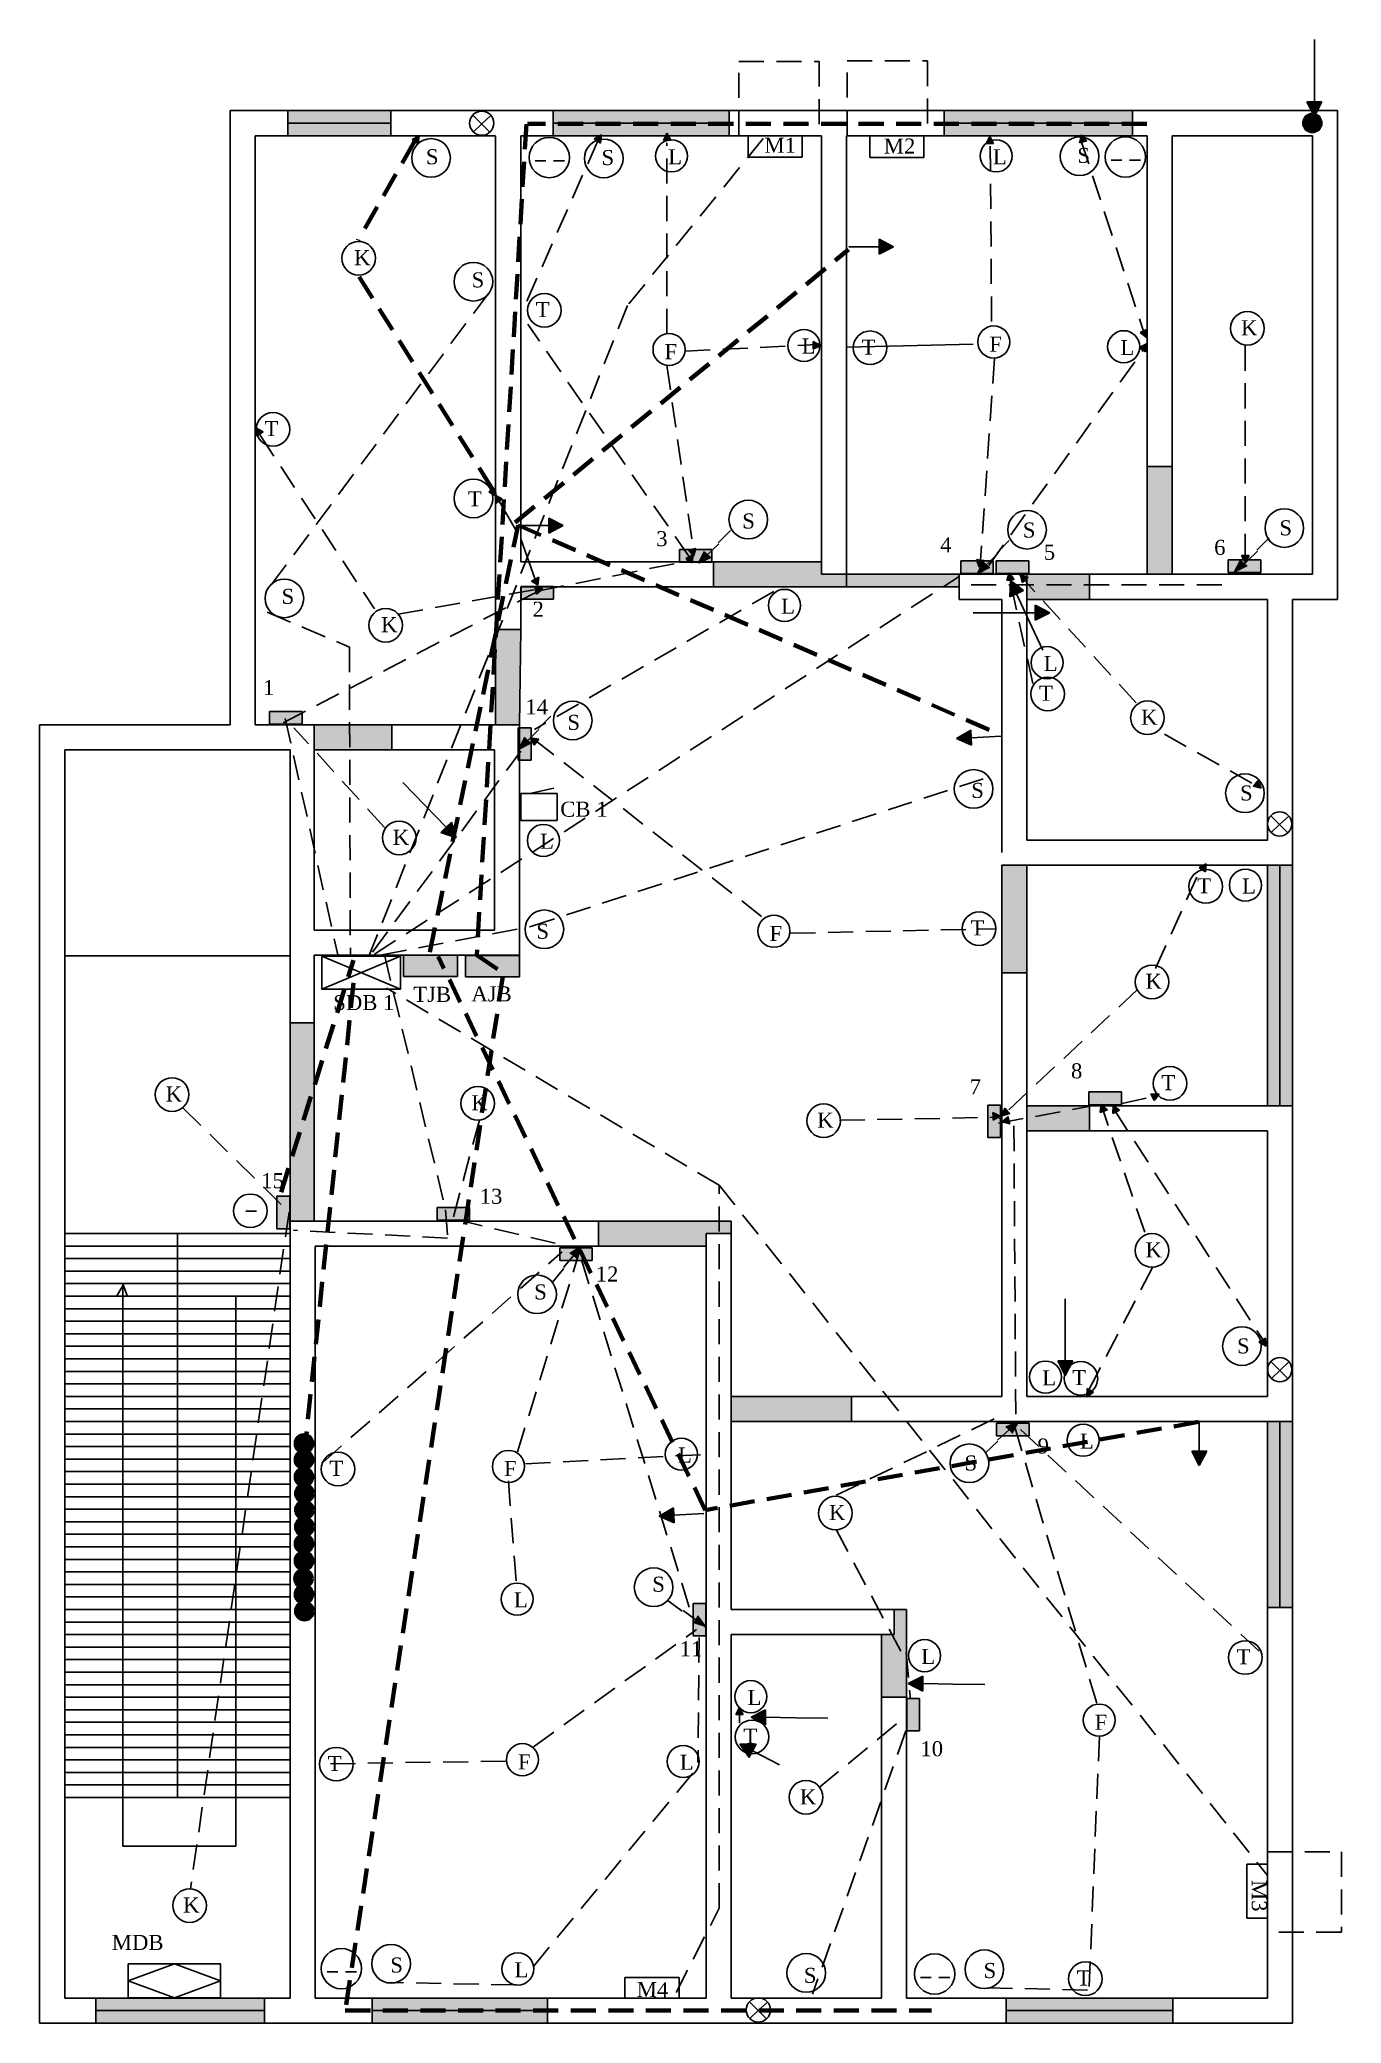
# Model space of a CAD drawing. Header units: inches. Extents: x -3484 to 5207, y -4537 to 4154.
# Drawn here: x -89 to 431, y -658 to 133 of the extents above; entities that cross this region are included whole.
import ezdxf

# ---------------------------------------------------------------- set-up
doc = ezdxf.new("R2010")
doc.units = ezdxf.units.IN
doc.header["$LTSCALE"] = 40
doc.header["$MEASUREMENT"] = 0
doc.linetypes.add('ACAD_ISO12W100', pattern=[21, 12, -3, 0, -3, 0, -3])
doc.linetypes.add('DASHED2', pattern=[0.375, 0.25, -0.125])

msp = doc.modelspace()

# ---------------------------------------------------------------- texts
at = {"char_height": 6, "attachment_point": 1}
for s, insert in [('{\\fTimes New Roman|b0|i0|c0|p18;S}', (65.52, 89.36)), ('{\\fTimes New Roman|b0|i0|c0|p18;S}', (135.62, 89.05)), ('{\\fTimes New Roman|b0|i0|c0|p18;L}', (162.21, 89.35)), ('{\\fTimes New Roman|b0|i0|c0|p18;\\C72;M1}', (200.61, 93.92)), ('{\\fTimes New Roman|b0|i0|c0|p18;\\C72;M2}', (248.29, 93.63)), ('{\\fTimes New Roman|b0|i0|c0|p18;L}', (291.82, 89.35)), ('{\\fTimes New Roman|b0|i0|c0|p18;S}', (325.53, 89.9)), ('{\\fTimes New Roman|b0|i0|c0|p18;K}', (36.85, 49.09)), ('{\\fTimes New Roman|b0|i0|c0|p18;\\C72;S}', (83.77, 40.24)), ('{\\fTimes New Roman|b0|i0|c0|p18;T}', (109.36, 28.39)), ('{\\fTimes New Roman|b0|i0|c0|p18;K}', (390.84, 21.12)), ('{\\fTimes New Roman|b0|i0|c0|p18;F}', (160.78, 11.59)), ('{\\fTimes New Roman|b0|i0|c0|p18;L}', (215.48, 13.85)), ('{\\fTimes New Roman|b0|i0|c0|p18;T}', (239.39, 13.43)), ('{\\fTimes New Roman|b0|i0|c0|p18;F}', (290.39, 14.58)), ('{\\fTimes New Roman|b0|i0|c0|p18;L}', (342.71, 13.23)), ('{\\fTimes New Roman|b0|i0|c0|p18;T}', (1.07, -19.12)), ('{\\fTimes New Roman|b0|i0|c0|p18;T}', (82.3, -47.09)), ('{\\fTimes New Roman|b0|i0|c0|p18;\\C20;3}', (157.43, -63.02)), ('{\\fTimes New Roman|b0|i0|c0|p18;S}', (191.79, -55.97)), ('{\\fTimes New Roman|b0|i0|c0|p18;S}', (303.78, -59.58)), ('{\\fTimes New Roman|b0|i0|c0|p18;S}', (406.17, -58.68)), ('{\\fTimes New Roman|b0|i0|c0|p18;\\C20;4}', (270.75, -65.49)), ('{\\fTimes New Roman|b0|i0|c0|p18;\\C20;5}', (312.14, -68.44)), ('{\\fTimes New Roman|b0|i0|c0|p18;\\C20;6}', (380.13, -66.47)), ('{\\fTimes New Roman|b0|i0|c0|p18;\\C72;S}', (7.92, -86.03)), ('{\\fTimes New Roman|b0|i0|c0|p18;\\C20;2}', (108.07, -91.16)), ('{\\fTimes New Roman|b0|i0|c0|p18;L}', (207.3, -89.97)), ('{\\fTimes New Roman|b0|i0|c0|p18;K}', (47.63, -97.33)), ('{\\fTimes New Roman|b0|i0|c0|p18;L}', (312.13, -112.82)), ('{\\fTimes New Roman|b0|i0|c0|p18;\\C20;1}', (0.48, -122.42)), ('{\\fTimes New Roman|b0|i0|c0|p18;T}', (310.24, -124.68)), ('{\\fTimes New Roman|b0|i0|c0|p18;\\C20;14}', (105.2, -130.12)), ('{\\fTimes New Roman|b0|i0|c0|p18;K}', (350.94, -134.25)), ('{\\fTimes New Roman|b0|i0|c0|p18;\\C0;S}', (121.97, -136.3)), ('{\\fTimes New Roman|b0|i0|c0|p18;\\C72;S}', (283.19, -163.45)), ('{\\fTimes New Roman|b0|i0|c0|p18;S}', (390.45, -164.47)), ('{\\fTimes New Roman|b0|i0|c0|p18;\\C4;CB 1}', (119.15, -170.94)), ('{\\fTimes New Roman|b0|i0|c0|p18;K}', (52.28, -182.17)), ('{\\fTimes New Roman|b0|i0|c0|p18;L}', (111.09, -183.75)), ('{\\fTimes New Roman|b0|i0|c0|p18;T}', (373.36, -201.47)), ('{\\fTimes New Roman|b0|i0|c0|p18;L}', (391.29, -201.58)), ('{\\fTimes New Roman|b0|i0|c0|p18;\\C72;S}', (109.61, -219.63)), ('{\\fTimes New Roman|b0|i0|c0|p18;F}', (202.66, -220.5)), ('{\\fTimes New Roman|b0|i0|c0|p18;T}', (282.88, -218.32)), ('{\\fTimes New Roman|b0|i0|c0|p18;\\C54;TJB}', (60.45, -244.81)), ('{\\fTimes New Roman|b0|i0|c0|p18;\\C141;AJB}', (83.67, -244.62)), ('{\\fTimes New Roman|b0|i0|c0|p18;K}', (352.73, -239.61)), ('{\\fTimes New Roman|b0|i0|c0|p18;\\C20;SDB 1}', (28.54, -248.1)), ('{\\fTimes New Roman|b0|i0|c0|p18;\\C20;8}', (322.98, -275.33)), ('{\\fTimes New Roman|b0|i0|c0|p18;K}', (-38.35, -284.57)), ('{\\fTimes New Roman|b0|i0|c0|p18;\\C20;7}', (282.57, -281.72)), ('{\\fTimes New Roman|b0|i0|c0|p18;T}', (359.07, -280.05)), ('{\\fTimes New Roman|b0|i0|c0|p18;K}', (83.65, -288.05)), ('{\\fTimes New Roman|b0|i0|c0|p18;K}', (221.69, -295.01)), ('{\\fTimes New Roman|b0|i0|c0|p18;\\C20;15}', (-0.23, -319.15)), ('{\\fTimes New Roman|b0|i0|c0|p18;\\C20;13}', (86.97, -325.37)), ('{\\fTimes New Roman|b0|i0|c0|p18;K}', (352.73, -346.76)), ('{\\fTimes New Roman|b0|i0|c0|p18;S}', (108.75, -363.53)), ('{\\fTimes New Roman|b0|i0|c0|p18;\\C20;12}', (133.29, -356.39)), ('{\\fTimes New Roman|b0|i0|c0|p18;S}', (389.26, -385.06)), ('{\\fTimes New Roman|b0|i0|c0|p18;L}', (311.51, -397.84)), ('{\\fTimes New Roman|b0|i0|c0|p18;T}', (323.49, -397.73)), ('{\\fTimes New Roman|b0|i0|c0|p18;\\C20;9}', (309.67, -424.99)), ('{\\fTimes New Roman|b0|i0|c0|p18;L}', (326.54, -423.06)), ('{\\fTimes New Roman|b0|i0|c0|p18;F}', (96.69, -434.01)), ('{\\fTimes New Roman|b0|i0|c0|p18;L}', (166.16, -428.6)), ('{\\fTimes New Roman|b0|i0|c0|p18;S}', (280.5, -431.79)), ('{\\fTimes New Roman|b0|i0|c0|p18;K}', (226.4, -451.56)), ('{\\fTimes New Roman|b0|i0|c0|p18;S}', (155.87, -480.13)), ('{\\fTimes New Roman|b0|i0|c0|p18;L}', (100.63, -486.42)), ('{\\fTimes New Roman|b0|i0|c0|p18;\\C20;11}', (166.79, -505.91)), ('{\\fTimes New Roman|b0|i0|c0|p18;L}', (263.23, -508.99)), ('{\\fTimes New Roman|b0|i0|c0|p18;L}', (193.88, -525.34)), ('{\\fTimes New Roman|b0|i0|c0|p18;F}', (332.45, -535.23)), ('{\\fTimes New Roman|b0|i0|c0|p18;T}', (192.25, -540.76)), ('{\\fTimes New Roman|b0|i0|c0|p18;\\C20;10}', (262.87, -545.78)), ('{\\fTimes New Roman|b0|i0|c0|p18;T}', (26.32, -551.64)), ('{\\fTimes New Roman|b0|i0|c0|p18;F}', (102.27, -551.03)), ('{\\fTimes New Roman|b0|i0|c0|p18;L}', (166.86, -551.2)), ('{\\fTimes New Roman|b0|i0|c0|p18;K}', (214.78, -564.99)), ('{\\fTimes New Roman|b0|i0|c0|p18;K}', (-31.38, -608.13)), ('{\\fTimes New Roman|b0|i0|c0|p18;\\C20;MDB}', (-59.85, -623.07)), ('{\\fTimes New Roman|b0|i0|c0|p18;S}', (51.31, -632.08)), ('{\\fTimes New Roman|b0|i0|c0|p18;L}', (100.88, -633.99)), ('{\\fTimes New Roman|b0|i0|c0|p18;S}', (216.37, -636.2)), ('{\\fTimes New Roman|b0|i0|c0|p18;S}', (288.1, -634.26)), ('{\\fTimes New Roman|b0|i0|c0|p18;T}', (325.26, -637.26))]:
    msp.add_mtext(s, dxfattribs=dict(at, insert=insert))
for s, insert, rotation in [('{\\fTimes New Roman|b0|i0|c0|p18;\\C72;M3}', (401.16, -601.14), 270), ('{\\fTimes New Roman|b0|i0|c0|p18;\\C72;M4}', (149.7, -641.8), 359.16947)]:
    msp.add_mtext(s, dxfattribs=dict(at, insert=insert, rotation=rotation))

# ---------------------------------------------------------------- blocks, each defined once
blk = doc.blocks.new('A$C344F6586')
blk.add_circle((6.71, 6.71), 6.71)
at = {"insert": (3.27, 10.01), "char_height": 6, "attachment_point": 1}
blk.add_mtext('{\\fTimes New Roman|b0|i0|c0|p18;T}', dxfattribs=at)

# ---------------------------------------------------------------- hatches: boundary and pattern name
h = msp.add_hatch(color=71)
h.paths.add_polyline_path([(51.54, 99.76), (51.54, 104.76), (16.36, 104.76), (10.45, 104.76), (10.45, 99.76), (16.36, 99.76)])
h.paths.add_polyline_path([(51.54, 94.76), (51.54, 99.76), (16.36, 99.76), (10.45, 99.76), (10.45, 94.76), (16.36, 94.76)])
h.paths.add_polyline_path([(186.58, 99.76), (186.58, 104.76), (116.32, 104.76), (116.32, 99.76)])
h.paths.add_polyline_path([(186.58, 94.76), (186.58, 99.76), (116.32, 99.76), (116.32, 94.76)])
h = msp.add_hatch(color=71)
h.paths.add_polyline_path([(347.5, 94.76), (347.5, 99.76), (272.37, 99.76), (272.37, 94.76)])
h.paths.add_polyline_path([(272.37, 104.76), (272.37, 99.76), (347.5, 99.76), (347.5, 104.76)])
at = {"lineweight": 100}
h = msp.add_hatch(color=256, dxfattribs=at)
h.set_gradient(color1=(177, 78, 91), one_color=1, tint=1, name='SPHERICAL')
h.paths.add_polyline_path([(418.68, 96.58, -0.096876), (419.95, 96.58, 0.358708), (422.62, 99.83, 1), (416, 99.83, 0.358708)])
at = {"linetype": 'DASHED2', "lineweight": 100}
for color, points in [(5, [(422.62, 99.83, 1), (416, 99.83, 1)]), (172, [(416, 99.83, 1), (422.62, 99.83, 1)])]:
    msp.add_hatch(color=color, dxfattribs=at).paths.add_polyline_path(points)
h = msp.add_hatch(color=256)
h.paths.add_polyline_path([(420.13, 102.47), (423.13, 108.25), (420.13, 108.25)])
h.paths.add_polyline_path([(417.13, 108.25), (420.13, 102.47), (420.13, 108.25)])
h = msp.add_hatch(color=256)
h.paths.add_polyline_path([(135.58, 95.06), (132.71, 93.51), (133.95, 92.67)])
h.paths.add_polyline_path([(135.2, 91.83), (135.58, 95.06), (133.95, 92.67)])
h = msp.add_hatch(color=256)
h.paths.add_polyline_path([(161.72, 95.8), (160.31, 92.87), (161.81, 92.92)])
h.paths.add_polyline_path([(163.31, 92.96), (161.72, 95.8), (161.81, 92.92)])
h = msp.add_hatch(color=256)
h.paths.add_polyline_path([(327.13, 95.13), (326.43, 91.95), (327.88, 92.34)])
h.paths.add_polyline_path([(329.33, 92.73), (327.13, 95.13), (327.88, 92.34)])
h = msp.add_hatch(color=256)
h.paths.add_polyline_path([(62.86, 94.74), (59.99, 93.19), (61.23, 92.35)])
h.paths.add_polyline_path([(62.47, 91.5), (62.86, 94.74), (61.23, 92.35)])
h = msp.add_hatch(color=256)
h.paths.add_polyline_path([(290.59, 94.55), (289.08, 91.67), (290.58, 91.66)])
h.paths.add_polyline_path([(292.08, 91.66), (290.59, 94.55), (290.58, 91.66)])
h = msp.add_hatch(color=256)
h.paths.add_polyline_path([(252.15, 50.47), (246.37, 53.47), (246.37, 50.47)])
h.paths.add_polyline_path([(246.37, 47.47), (252.15, 50.47), (246.37, 50.47)])
h = msp.add_hatch(color=256)
h.paths.add_polyline_path([(353.11, 14.23), (353.27, 17.48), (351.9, 16.85)])
h.paths.add_polyline_path([(350.54, 16.22), (353.11, 14.23), (351.9, 16.85)])
h = msp.add_hatch(color=256)
h.paths.add_polyline_path([(222.95, 11.09), (220.06, 12.59), (220.06, 11.09)])
h.paths.add_polyline_path([(220.06, 9.59), (222.95, 11.09), (220.06, 11.09)])
h = msp.add_hatch(color=256)
h.paths.add_polyline_path([(353.1, 11.76), (350.24, 10.21), (351.48, 9.37)])
h.paths.add_polyline_path([(352.72, 8.53), (353.1, 11.76), (351.48, 9.37)])
h = msp.add_hatch(color=256)
h.paths.add_polyline_path([(-2.31, -21.84), (-1.93, -25.08), (-0.69, -24.23)])
h.paths.add_polyline_path([(0.55, -23.39), (-2.31, -21.84), (-0.69, -24.23)])
h = msp.add_hatch(color=5)
h.paths.add_polyline_path([(233.36, -80.24), (233.36, -85.24), (278.36, -85.24), (278.36, -80.24)])
h.paths.add_polyline_path([(330.36, -90.24), (330.36, -80.24), (305.36, -80.24), (305.36, -85.24), (305.36, -90.24)])
h.paths.add_polyline_path([(363.36, -37.24), (353.36, -37.24), (353.36, -80.24), (363.36, -80.24)])
h.paths.add_polyline_path([(305.36, -196.24), (300.36, -196.24), (295.36, -196.24), (295.36, -239.24), (305.36, -239.24)])
h.paths.add_polyline_path([(330.36, -302.24), (330.36, -292.24), (305.36, -292.24), (305.36, -297.24), (305.36, -302.24)])
h.paths.add_polyline_path([(235.36, -418.24), (235.36, -408.24), (187.36, -408.24), (187.36, -418.24)])
h.paths.add_polyline_path([(134.36, -338.24), (134.36, -348.24), (177.36, -348.24), (177.36, -343.24), (187.36, -343.24), (187.36, -338.24)])
h.paths.add_polyline_path([(20.92, -259.24), (11.36, -259.24), (11.36, -338.24), (16.36, -338.24), (20.92, -338.24)])
h.paths.add_polyline_path([(51.92, -150.24), (51.92, -140.24), (20.92, -140.24), (20.92, -145.24), (20.92, -150.24)])
h.paths.add_polyline_path([(103.36, -102.24), (93.36, -102.24), (93.36, -140.24), (97.92, -140.24), (102.92, -140.24)])
h = msp.add_hatch(color=3)
h.paths.add_polyline_path([(363.36, -37.24), (353.36, -37.24), (353.36, -80.24), (363.36, -80.24)])
h.paths.add_polyline_path([(330.36, -80.24), (305.36, -80.24), (305.36, -85.24), (305.36, -90.24), (330.36, -90.24)])
h.paths.add_polyline_path([(233.36, -85.24), (233.36, -80.24), (223.36, -80.24), (223.36, -75.24), (180.36, -75.24), (180.36, -85.24)])
h.paths.add_polyline_path([(278.36, -85.24), (278.36, -80.24), (233.36, -80.24), (233.36, -85.24)])
h.paths.add_polyline_path([(295.36, -239.24), (305.36, -239.24), (305.36, -196.24), (300.36, -196.24), (295.36, -196.24)])
h.paths.add_polyline_path([(305.36, -292.24), (305.36, -297.24), (305.36, -302.24), (330.36, -302.24), (330.36, -292.24)])
h.paths.add_polyline_path([(235.36, -418.24), (235.36, -408.24), (187.36, -408.24), (187.36, -418.24)])
h.paths.add_polyline_path([(247.36, -528.24), (257.36, -528.24), (257.36, -493.24), (252.36, -493.24), (252.36, -503.24), (247.36, -503.24)])
h.paths.add_polyline_path([(134.36, -338.24), (134.36, -348.24), (177.36, -348.24), (177.36, -343.24), (187.36, -343.24), (187.36, -338.24)])
h.paths.add_polyline_path([(20.92, -259.24), (11.36, -259.24), (11.36, -338.24), (16.36, -338.24), (20.92, -338.24)])
h.paths.add_polyline_path([(51.92, -150.24), (51.92, -140.24), (20.92, -140.24), (20.92, -145.24), (20.92, -150.24)])
h.paths.add_polyline_path([(103.36, -102.24), (93.36, -102.24), (93.36, -140.24), (97.92, -140.24), (102.92, -140.24)])
h = msp.add_hatch(color=55)
h.paths.add_polyline_path([(363.36, -37.24), (353.36, -37.24), (353.36, -80.24), (363.36, -80.24)])
h.paths.add_polyline_path([(305.36, -85.24), (305.36, -90.24), (330.36, -90.24), (330.36, -80.24), (305.36, -80.24)])
h.paths.add_polyline_path([(180.36, -75.24), (180.36, -85.24), (233.36, -85.24), (233.36, -80.24), (223.36, -80.24), (223.36, -75.24)])
h.paths.add_polyline_path([(295.36, -239.24), (305.36, -239.24), (305.36, -196.24), (300.36, -196.24), (295.36, -196.24)])
h.paths.add_polyline_path([(278.36, -85.24), (278.36, -80.24), (233.36, -80.24), (233.36, -85.24)])
h.paths.add_polyline_path([(305.36, -292.24), (305.36, -297.24), (305.36, -302.24), (330.36, -302.24), (330.36, -292.24)])
h.paths.add_polyline_path([(235.36, -418.24), (235.36, -408.24), (187.36, -408.24), (187.36, -418.24)])
h.paths.add_polyline_path([(257.36, -493.24), (252.36, -493.24), (252.36, -503.24), (247.36, -503.24), (247.36, -528.24), (257.36, -528.24)])
h.paths.add_polyline_path([(20.92, -259.24), (11.36, -259.24), (11.36, -338.24), (16.36, -338.24), (20.92, -338.24)])
h.paths.add_polyline_path([(20.92, -140.24), (20.92, -145.24), (20.92, -150.24), (51.92, -150.24), (51.92, -140.24)])
h.paths.add_polyline_path([(102.92, -140.24), (103.36, -102.24), (93.36, -102.24), (93.36, -140.24), (97.92, -140.24)])
h = msp.add_hatch(color=256)
h.paths.add_polyline_path([(93.43, -49.08), (93.25, -45.83), (91.96, -46.59)])
h.paths.add_polyline_path([(90.67, -47.35), (93.43, -49.08), (91.96, -46.59)])
h = msp.add_hatch(color=256)
h.paths.add_polyline_path([(93.14, -48.63), (93.57, -51.85), (94.79, -50.99)])
h.paths.add_polyline_path([(96.02, -50.13), (93.14, -48.63), (94.79, -50.99)])
h = msp.add_hatch(color=256)
h.paths.add_polyline_path([(120.33, -60.77), (114.55, -57.77), (114.55, -60.77)])
h.paths.add_polyline_path([(114.55, -63.77), (120.33, -60.77), (114.55, -60.77)])
for color, points in [(8, [(179.64, -75.38), (179.64, -70.29), (166.7, -70.29), (166.7, -75.38)]), (8, [(291.96, -79.94), (291.96, -74.85), (279.02, -74.85), (279.02, -79.94)]), (8, [(306.13, -79.94), (306.13, -74.85), (293.19, -74.85), (293.19, -79.94)]), (8, [(398.72, -79.55), (398.72, -74.46), (385.78, -74.46), (385.78, -79.55)]), (8, [(116.44, -90.15), (116.44, -85.05), (103.51, -85.05), (103.51, -90.15)]), (8, [(16.1, -140.03), (16.1, -134.94), (3.16, -134.94), (3.16, -140.03)]), (8, [(102.38, -154.38), (107.48, -154.38), (107.48, -141.44), (102.38, -141.44)]), (55, [(56.57, -232.22), (56.57, -240.71), (78.14, -240.71), (78.14, -232.22)]), (55, [(81.37, -232.38), (81.37, -240.86), (102.93, -240.86), (102.93, -232.38)]), (151, [(102.93, -240.86), (102.93, -232.38), (81.37, -232.38), (81.37, -240.86)]), (8, [(289.78, -304.92), (294.87, -304.92), (294.87, -291.98), (289.78, -291.98)]), (8, [(343.1, -291.86), (343.1, -286.77), (330.16, -286.77), (330.16, -291.86)]), (8, [(6.06, -341.32), (11.15, -341.32), (11.15, -328.38), (6.06, -328.38)]), (8, [(82.97, -337.89), (82.97, -332.8), (70.03, -332.8), (70.03, -337.89)]), (55, [(134.36, -338.24), (134.36, -348.24), (177.36, -348.24), (177.36, -343.24), (187.36, -343.24), (187.36, -338.24)]), (8, [(131.9, -354.04), (131.9, -348.95), (118.96, -348.95), (118.96, -354.04)]), (8, [(306.24, -423.93), (306.24, -418.83), (293.3, -418.83), (293.3, -423.93)]), (8, [(172.15, -503.73), (177.24, -503.73), (177.24, -490.79), (172.15, -490.79)]), (5, [(257.36, -493.24), (252.36, -493.24), (252.36, -503.24), (247.36, -503.24), (247.36, -528.24), (257.36, -528.24)]), (55, [(257.36, -493.24), (252.36, -493.24), (252.36, -503.24), (247.36, -503.24), (247.36, -528.24), (257.36, -528.24)]), (8, [(257.45, -541.63), (262.54, -541.63), (262.54, -528.69), (257.45, -528.69)])]:
    msp.add_hatch(color=color).paths.add_polyline_path(points)
h = msp.add_hatch(color=256)
h.paths.add_polyline_path([(172.35, -73.01), (173.24, -69.88), (171.77, -70.18)])
h.paths.add_polyline_path([(170.3, -70.48), (172.35, -73.01), (171.77, -70.18)])
h = msp.add_hatch(color=256)
h.paths.add_polyline_path([(179.31, -73.36), (178.07, -72.24), (174.38, -75.84)])
h.paths.add_polyline_path([(178.07, -72.24), (176.77, -71.08), (174.38, -75.84)])
h = msp.add_hatch(color=256)
h.paths.add_polyline_path([(172.15, -72.4), (169.29, -73.94), (170.53, -74.79)])
h.paths.add_polyline_path([(171.77, -75.63), (172.15, -72.4), (170.53, -74.79)])
h = msp.add_hatch(color=256)
h.paths.add_polyline_path([(286.32, -77.4), (288.22, -74.75), (286.74, -74.54)])
h.paths.add_polyline_path([(285.26, -74.32), (286.32, -77.4), (286.74, -74.54)])
h = msp.add_hatch(color=256)
h.paths.add_polyline_path([(290.57, -77.4), (289.33, -76.28), (285.64, -79.88)])
h.paths.add_polyline_path([(289.33, -76.28), (288.03, -75.12), (285.64, -79.88)])
h = msp.add_hatch(color=256)
h.paths.add_polyline_path([(393.26, -76.76), (392.01, -75.64), (388.32, -79.23)])
h.paths.add_polyline_path([(392.01, -75.64), (390.72, -74.48), (388.32, -79.23)])
h = msp.add_hatch(color=256)
h.paths.add_polyline_path([(392.63, -75.63), (394.1, -72.73), (392.6, -72.74)])
h.paths.add_polyline_path([(391.1, -72.76), (392.63, -75.63), (392.6, -72.74)])
h = msp.add_hatch(color=256)
h.paths.add_polyline_path([(110.57, -81.37), (107.7, -82.92), (108.94, -83.76)])
h.paths.add_polyline_path([(110.18, -84.6), (110.57, -81.37), (108.94, -83.76)])
h = msp.add_hatch(color=256)
h.paths.add_polyline_path([(112.15, -86.04), (109.02, -85.16), (109.32, -86.63)])
h.paths.add_polyline_path([(109.63, -88.1), (112.15, -86.04), (109.32, -86.63)])
h = msp.add_hatch(color=256)
h.paths.add_polyline_path([(298.37, -79.68), (297.37, -82.77), (298.85, -82.53)])
h.paths.add_polyline_path([(300.33, -82.28), (298.37, -79.68), (298.85, -82.53)])
h = msp.add_hatch(color=1)
h.paths.add_polyline_path([(298.82, -82.74), (298.54, -89.24), (301.26, -87.98)])
h.paths.add_polyline_path([(303.98, -86.71), (298.82, -82.74), (301.26, -87.98)])
h = msp.add_hatch(color=256)
h.paths.add_polyline_path([(302.83, -80.32), (303.54, -83.5), (304.69, -82.53)])
h.paths.add_polyline_path([(305.84, -81.57), (302.83, -80.32), (304.69, -82.53)])
h = msp.add_hatch(color=256)
h.paths.add_polyline_path([(314.53, -95.54), (308.75, -92.54), (308.75, -95.54)])
h.paths.add_polyline_path([(308.75, -98.54), (314.53, -95.54), (308.75, -95.54)])
h = msp.add_hatch(color=256)
h.paths.add_polyline_path([(277.36, -145.73), (283.29, -148.41), (283.13, -145.42)])
h.paths.add_polyline_path([(282.96, -142.42), (277.36, -145.73), (283.13, -145.42)])
h = msp.add_hatch(color=256)
h.paths.add_polyline_path([(107.52, -147.48), (106.27, -146.36), (102.58, -149.95)])
h.paths.add_polyline_path([(106.27, -146.36), (104.97, -145.2), (102.58, -149.95)])
h = msp.add_hatch(color=256)
h.paths.add_polyline_path([(107.4, -145.43), (108.72, -148.4), (109.66, -147.23)])
h.paths.add_polyline_path([(110.59, -146.06), (107.4, -145.43), (109.66, -147.23)])
h = msp.add_hatch(color=256)
h.paths.add_polyline_path([(398.87, -165.55), (397.73, -162.5), (396.73, -163.61)])
h.paths.add_polyline_path([(395.72, -164.72), (398.87, -165.55), (396.73, -163.61)])
h = msp.add_hatch(color=1)
h.paths.add_polyline_path([(77.59, -185.34), (75.74, -179.1), (73.58, -181.18)])
h.paths.add_polyline_path([(71.42, -183.26), (77.59, -185.34), (73.58, -181.18)])
h = msp.add_hatch(color=256)
h.paths.add_polyline_path([(377, -195.7), (374.14, -197.24), (375.38, -198.09)])
h.paths.add_polyline_path([(376.62, -198.93), (377, -195.7), (375.38, -198.09)])
h = msp.add_hatch(color=71)
h.paths.add_polyline_path([(406.36, -196.24), (401.36, -196.24), (401.36, -292.24), (406.36, -292.24)])
h.paths.add_polyline_path([(406.36, -292.24), (411.36, -292.24), (411.36, -196.24), (406.36, -196.24)])
h = msp.add_hatch(color=256)
h.paths.add_polyline_path([(335.08, -291.67), (334.7, -294.9), (336.1, -294.37)])
h.paths.add_polyline_path([(337.5, -293.84), (335.08, -291.67), (336.1, -294.37)])
h = msp.add_hatch(color=256)
h.paths.add_polyline_path([(339.81, -292.12), (339.7, -295.37), (341.05, -294.73)])
h.paths.add_polyline_path([(342.41, -294.08), (339.81, -292.12), (341.05, -294.73)])
h = msp.add_hatch(color=256)
h.paths.add_polyline_path([(358.16, -287.58), (354.91, -287.45), (355.54, -288.81)])
h.paths.add_polyline_path([(356.18, -290.17), (358.16, -287.58), (355.54, -288.81)])
h = msp.add_hatch(color=256)
h.paths.add_polyline_path([(294.75, -296.37), (291.81, -294.99), (291.87, -296.49)])
h.paths.add_polyline_path([(291.92, -297.98), (294.75, -296.37), (291.87, -296.49)])
h = msp.add_hatch(color=256)
h.paths.add_polyline_path([(295.38, -298.72), (298.53, -299.52), (298.19, -298.06)])
h.paths.add_polyline_path([(297.85, -296.6), (295.38, -298.72), (298.19, -298.06)])
h = msp.add_hatch(color=256)
h.paths.add_polyline_path([(295.45, -296.23), (298.59, -295.37), (297.57, -294.27)])
h.paths.add_polyline_path([(296.56, -293.17), (295.45, -296.23), (297.57, -294.27)])
h = msp.add_hatch(color=256)
h.paths.add_polyline_path([(122.99, -351.25), (124.33, -352.25), (127.67, -348.32)])
h.paths.add_polyline_path([(124.33, -352.25), (125.73, -353.28), (127.67, -348.32)])
h = msp.add_hatch(color=256)
h.paths.add_polyline_path([(400.83, -388.18), (400.57, -384.94), (399.3, -385.73)])
h.paths.add_polyline_path([(398.03, -386.53), (400.83, -388.18), (399.3, -385.73)])
h = msp.add_hatch(color=256)
h.paths.add_polyline_path([(320.72, -399.84), (323.72, -394.07), (320.72, -394.07)])
h.paths.add_polyline_path([(317.72, -394.07), (320.72, -399.84), (320.72, -394.07)])
h = msp.add_hatch(color=256)
h.paths.add_polyline_path([(329.34, -408.33), (332.04, -406.52), (330.73, -405.8)])
h.paths.add_polyline_path([(329.41, -405.08), (329.34, -408.33), (330.73, -405.8)])
h = msp.add_hatch(color=256)
h.paths.add_polyline_path([(296.95, -420.5), (298.16, -421.66), (301.98, -418.21)])
h.paths.add_polyline_path([(298.16, -421.66), (299.41, -422.87), (301.98, -418.21)])
h = msp.add_hatch(color=71)
h.paths.add_polyline_path([(401.36, -492.46), (406.36, -492.46), (406.36, -418.24), (401.36, -418.24)])
h.paths.add_polyline_path([(411.36, -418.24), (406.36, -418.24), (406.36, -492.46), (411.36, -492.46)])
at = {"lineweight": 100}
h = msp.add_hatch(color=256, dxfattribs=at)
h.set_gradient(color1=(177, 78, 91), one_color=1, tint=1, name='SPHERICAL')
h.paths.add_polyline_path([(16.21, -430.25, -0.096876), (17.48, -430.25, 0.358708), (20.15, -427.01, 1), (13.54, -427.01, 0.358708)])
h = msp.add_hatch(color=256, dxfattribs=at)
h.set_gradient(color1=(177, 78, 91), one_color=1, tint=1, name='SPHERICAL')
h.paths.add_polyline_path([(20.15, -433.5, 0.358708), (17.48, -430.25, -0.096876), (16.21, -430.25, 0.358708), (13.54, -433.5, 1)])
h = msp.add_hatch(color=256)
h.paths.add_polyline_path([(374.17, -435.85), (377.17, -430.07), (374.17, -430.07)])
h.paths.add_polyline_path([(371.17, -430.07), (374.17, -435.85), (374.17, -430.07)])
h = msp.add_hatch(color=256, dxfattribs=at)
h.set_gradient(color1=(177, 78, 91), one_color=1, tint=1, name='SPHERICAL')
h.paths.add_polyline_path([(17.57, -443.61, 0.351056), (20.15, -440.38, 1), (13.54, -440.38, 0.36766), (16.31, -443.65, -0.095754)])
h = msp.add_hatch(color=256, dxfattribs=at)
h.set_gradient(color1=(177, 78, 91), one_color=1, tint=1, name='SPHERICAL')
h.paths.add_polyline_path([(20.35, -446.88, 0.36766), (17.57, -443.61, -0.095754), (16.31, -443.65, 0.351056), (13.73, -446.88, 1)])
h = msp.add_hatch(color=256, dxfattribs=at)
h.set_gradient(color1=(177, 78, 91), one_color=1, tint=1, name='SPHERICAL')
h.paths.add_polyline_path([(20.35, -453.56, 1), (13.73, -453.56, 1)])
h = msp.add_hatch(color=256, dxfattribs=at)
h.set_gradient(color1=(177, 78, 91), one_color=1, tint=1, name='SPHERICAL')
h.paths.add_polyline_path([(20.35, -460.25, 1), (13.73, -460.25, 1)])
h = msp.add_hatch(color=256)
h.paths.add_polyline_path([(158.68, -455.95), (164.61, -458.63), (164.45, -455.64)])
h.paths.add_polyline_path([(164.28, -452.64), (158.68, -455.95), (164.45, -455.64)])
h = msp.add_hatch(color=256, dxfattribs=at)
h.set_gradient(color1=(177, 78, 91), one_color=1, tint=1, name='SPHERICAL')
edge = h.paths.add_edge_path()
edge.add_arc((16.85, -466.94), 3.31, 0, 360)
h = msp.add_hatch(color=256, dxfattribs=at)
h.set_gradient(color1=(177, 78, 91), one_color=1, tint=1, name='SPHERICAL')
edge = h.paths.add_edge_path()
edge.add_arc((16.85, -473.82), 3.31, 0, 360)
h = msp.add_hatch(color=256, dxfattribs=at)
h.set_gradient(color1=(177, 78, 91), one_color=1, tint=1, name='SPHERICAL')
edge = h.paths.add_edge_path()
edge.add_arc((16.65, -480.89), 3.31, 0, 360)
h = msp.add_hatch(color=256, dxfattribs=at)
h.set_gradient(color1=(177, 78, 91), one_color=1, tint=1, name='SPHERICAL')
edge = h.paths.add_edge_path()
edge.add_arc((16.85, -487.19), 3.31, 0, 360)
h = msp.add_hatch(color=256, dxfattribs=at)
h.set_gradient(color1=(177, 78, 91), one_color=1, tint=1, name='SPHERICAL')
edge = h.paths.add_edge_path()
edge.add_arc((17.04, -493.88), 3.31, 0, 360)
h = msp.add_hatch(color=256)
h.paths.add_polyline_path([(173.94, -495.78), (173.04, -497.2), (177.19, -500.26)])
h.paths.add_polyline_path([(173.04, -497.2), (172.11, -498.66), (177.19, -500.26)])
h = msp.add_hatch(color=1)
h.paths.add_polyline_path([(258.06, -522.75), (263.8, -525.82), (263.84, -522.82)])
h.paths.add_polyline_path([(263.87, -519.82), (258.06, -522.75), (263.84, -522.82)])
h = msp.add_hatch(color=256)
h.paths.add_polyline_path([(190.7, -532.19), (189.2, -535.08), (190.7, -535.08)])
h.paths.add_polyline_path([(192.2, -535.08), (190.7, -532.19), (190.7, -535.08)])
h = msp.add_hatch(color=256)
h.paths.add_polyline_path([(195.29, -536.14), (201.02, -539.23), (201.07, -536.23)])
h.paths.add_polyline_path([(201.11, -533.23), (195.29, -536.14), (201.07, -536.23)])
h = msp.add_hatch(color=256)
h.paths.add_polyline_path([(190.79, -547.01), (194.55, -552.33), (195.93, -549.66)])
h.paths.add_polyline_path([(197.3, -547), (190.79, -547.01), (195.93, -549.66)])
h = msp.add_hatch(color=71)
h.paths.add_polyline_path([(-66.24, -648.24), (-66.24, -653.24), (1.12, -653.24), (1.12, -648.24)])
h.paths.add_polyline_path([(-66.24, -653.24), (-66.24, -658.24), (1.12, -658.24), (1.12, -653.24)])
h = msp.add_hatch(color=71)
h.paths.add_polyline_path([(-66.24, -648.24), (-66.24, -653.24), (1.12, -653.24), (1.12, -648.24)])
h.paths.add_polyline_path([(-66.24, -653.24), (-66.24, -658.24), (1.12, -658.24), (1.12, -653.24)])
h = msp.add_hatch(color=71)
h.paths.add_polyline_path([(44.06, -648.24), (44.06, -653.24), (114.11, -653.24), (114.11, -648.24)])
h.paths.add_polyline_path([(44.06, -653.24), (44.06, -657.99), (44.06, -658.24), (114.11, -658.24), (114.11, -653.24)])
h = msp.add_hatch(color=71)
h.paths.add_polyline_path([(363.67, -653.24), (363.67, -648.24), (297.09, -648.24), (297.09, -653.24)])
h.paths.add_polyline_path([(297.09, -653.24), (297.09, -658.24), (363.67, -658.24), (363.67, -653.24)])
h = msp.add_hatch(color=71)
h.paths.add_polyline_path([(297.09, -648.24), (297.09, -653.24), (363.67, -653.24), (363.67, -648.24)])
h.paths.add_polyline_path([(297.09, -653.24), (297.09, -658.24), (363.67, -658.24), (363.67, -653.24)])

# ---------------------------------------------------------------- linework, layer by layer
at = {"lineweight": 30}
for p, q in [((420.13, 120.29), (420.13, 133.07)), ((94.79, -50.99), (101.74, -63)), ((109.01, -81.92), (103.41, -66.09)), ((296.71, -95.54), (283.93, -95.54)), ((320.72, -382.03), (320.72, -369.25)), ((213.1, -536.41), (225.88, -536.61))]:
    msp.add_line(p, q, dxfattribs=at)
at = {"linetype": 'DASHED2'}
for p, q in [((190.44, 94.81), (190.44, 124.37)), ((190.44, 124.37), (222.53, 124.37)), ((222.53, 124.37), (222.53, 94.81)), ((233.67, 94.99), (233.67, 124.56)), ((233.67, 124.56), (265.76, 124.56)), ((265.76, 124.56), (265.76, 94.99)), ((401.34, -589.89), (430.9, -589.89)), ((430.9, -589.89), (430.9, -621.98)), ((430.9, -621.98), (401.34, -621.98))]:
    msp.add_line(p, q, dxfattribs=at)
for p, q in [((420.13, 120.29), (420.13, 108.25)), ((-7.64, 104.76), (-12.64, 104.76)), ((-12.64, 99.76), (-12.64, 104.76)), ((-7.64, 104.76), (16.36, 104.76)), ((10.45, 94.73), (10.45, 104.84)), ((16.36, 104.76), (98.36, 104.76)), ((51.54, 94.73), (51.54, 104.84)), ((84.24, 103.01), (91.07, 96.19)), ((98.36, 104.76), (228.36, 104.76)), ((116.32, 94.74), (116.32, 104.71)), ((186.58, 94.74), (186.58, 104.76)), ((228.36, 104.76), (358.36, 104.76)), ((272.37, 94.75), (272.37, 104.87)), ((347.5, 94.77), (347.5, 104.73)), ((358.36, 104.76), (424.36, 104.76)), ((420.13, 108.25), (417.13, 108.25)), ((417.13, 108.25), (420.13, 102.47)), ((420.13, 108.25), (423.13, 108.25)), ((420.13, 108.25), (420.13, 102.47)), ((423.13, 108.25), (420.13, 102.47)), ((424.36, 104.76), (429.36, 104.76)), ((429.36, 99.76), (429.36, 104.76)), ((-12.64, -140.24), (-12.64, 99.76)), ((87.8, 99.46), (84.45, 96.26)), ((87.8, 99.46), (91.47, 102.88)), ((132.71, 93.51), (135.58, 95.06)), ((133.95, 92.67), (135.58, 95.06)), ((135.2, 91.83), (135.58, 95.06)), ((160.31, 92.87), (161.72, 95.8)), ((161.81, 92.92), (161.72, 95.8)), ((163.31, 92.96), (161.72, 95.8)), ((326.43, 91.95), (327.13, 95.13)), ((327.88, 92.34), (327.13, 95.13)), ((329.33, 92.73), (327.13, 95.13)), ((429.36, 99.76), (429.36, -85.24)), ((-2.64, 94.76), (16.36, 94.76)), ((-2.64, -140.24), (-2.64, 94.76)), ((16.36, 94.76), (93.36, 94.76)), ((59.99, 93.19), (62.86, 94.74)), ((61.23, 92.35), (59.99, 93.19)), ((61.23, 92.35), (62.86, 94.74)), ((61.23, 92.35), (62.47, 91.5)), ((62.47, 91.5), (62.86, 94.74)), ((93.36, 94.76), (93.36, -80.24)), ((103.36, 94.76), (223.36, 94.76)), ((103.36, 94.76), (103.36, -75.24)), ((133.95, 92.67), (132.71, 93.51)), ((133.95, 92.67), (135.2, 91.83)), ((161.81, 92.92), (160.31, 92.87)), ((161.81, 92.92), (163.31, 92.96)), ((194.13, 94.68), (194.13, 86.2)), ((215.7, 86.2), (215.7, 94.68)), ((223.36, 94.76), (223.36, -80.24)), ((233.36, 94.76), (353.36, 94.76)), ((233.36, 94.76), (233.36, -80.24)), ((242.73, 94.61), (242.73, 86.12)), ((264.29, 86.12), (264.29, 94.61)), ((289.08, 91.67), (290.59, 94.55)), ((290.58, 91.66), (289.08, 91.67)), ((290.58, 91.66), (290.59, 94.55)), ((290.58, 91.66), (292.08, 91.66)), ((292.08, 91.66), (290.59, 94.55)), ((327.88, 92.34), (326.43, 91.95)), ((327.88, 92.34), (329.33, 92.73)), ((353.36, 94.76), (353.36, -37.24)), ((363.36, 94.76), (419.36, 94.76)), ((363.36, 94.76), (363.36, -37.24)), ((419.36, 94.76), (419.36, -80.24)), ((113.4, 84.7), (109.11, 84.7)), ((120.81, 84.7), (116.4, 84.7)), ((194.13, 86.2), (215.7, 86.2)), ((242.73, 86.12), (264.29, 86.12)), ((343.34, 84.94), (339.04, 84.94)), ((350.75, 84.94), (346.34, 84.94)), ((234.33, 50.47), (246.37, 50.47)), ((246.37, 50.47), (246.37, 53.47)), ((246.37, 53.47), (252.15, 50.47)), ((246.37, 50.47), (246.37, 47.47)), ((246.37, 50.47), (252.15, 50.47)), ((246.37, 47.47), (252.15, 50.47)), ((351.9, 16.85), (350.54, 16.22)), ((350.54, 16.22), (353.11, 14.23)), ((351.9, 16.85), (353.27, 17.48)), ((351.9, 16.85), (353.11, 14.23)), ((353.27, 17.48), (353.11, 14.23)), ((220.06, 11.09), (220.06, 12.59)), ((220.06, 12.59), (222.95, 11.09)), ((220.06, 11.09), (220.06, 9.59)), ((220.06, 11.09), (222.95, 11.09)), ((220.06, 9.59), (222.95, 11.09)), ((350.24, 10.21), (353.1, 11.76)), ((351.48, 9.37), (350.24, 10.21)), ((351.48, 9.37), (353.1, 11.76)), ((351.48, 9.37), (352.72, 8.53)), ((352.72, 8.53), (353.1, 11.76)), ((-0.69, -24.23), (-2.31, -21.84)), ((-1.93, -25.08), (-2.31, -21.84)), ((0.55, -23.39), (-2.31, -21.84)), ((-0.69, -24.23), (0.55, -23.39)), ((-0.69, -24.23), (-1.93, -25.08)), ((353.36, -37.24), (363.36, -37.24)), ((353.36, -37.24), (353.36, -80.24)), ((363.36, -37.24), (363.36, -80.24)), ((91.96, -46.59), (90.67, -47.35)), ((90.67, -47.35), (93.43, -49.08)), ((91.96, -46.59), (93.25, -45.83)), ((91.96, -46.59), (93.43, -49.08)), ((93.25, -45.83), (93.43, -49.08)), ((94.79, -50.99), (93.14, -48.63)), ((93.57, -51.85), (93.14, -48.63)), ((96.02, -50.13), (93.14, -48.63)), ((94.79, -50.99), (93.57, -51.85)), ((94.79, -50.99), (96.02, -50.13)), ((103.36, -60.77), (114.55, -60.77)), ((114.55, -60.77), (114.55, -57.77)), ((114.55, -57.77), (120.33, -60.77)), ((114.55, -60.77), (114.55, -63.77)), ((114.55, -60.77), (120.33, -60.77)), ((114.55, -63.77), (120.33, -60.77)), ((182.22, -67.66), (187.12, -62.76)), ((179.64, -70.29), (166.7, -70.29)), ((166.7, -70.29), (166.7, -75.38)), ((171.77, -70.18), (170.3, -70.48)), ((170.3, -70.48), (172.35, -73.01)), ((171.77, -70.18), (173.24, -69.88)), ((171.77, -70.18), (172.35, -73.01)), ((173.24, -69.88), (172.35, -73.01)), ((182.39, -68.02), (174.38, -75.84)), ((174.38, -75.84), (176.77, -71.08)), ((179.64, -75.38), (179.64, -70.29)), ((293.48, -71.7), (298.38, -66.81)), ((397.39, -71), (389.38, -78.81)), ((397.22, -70.63), (402.12, -65.74)), ((180.36, -75.24), (103.36, -75.24)), ((166.7, -75.38), (179.64, -75.38)), ((169.29, -73.94), (172.15, -72.4)), ((170.53, -74.79), (169.29, -73.94)), ((170.53, -74.79), (172.15, -72.4)), ((170.53, -74.79), (171.77, -75.63)), ((171.77, -75.63), (172.15, -72.4)), ((172.78, -75.43), (172.78, -75.43)), ((172.78, -75.43), (172.78, -75.43)), ((172.78, -75.43), (172.78, -75.43)), ((174.38, -75.84), (179.31, -73.36)), ((174.38, -75.84), (174.38, -75.84)), ((174.38, -75.84), (174.38, -75.84)), ((174.38, -75.84), (174.38, -75.84)), ((180.36, -75.24), (180.36, -85.24)), ((180.36, -75.24), (223.36, -75.24)), ((291.96, -74.85), (279.02, -74.85)), ((279.02, -74.85), (279.02, -79.94)), ((286.74, -74.54), (285.26, -74.32)), ((285.26, -74.32), (286.32, -77.4)), ((293.65, -72.07), (285.64, -79.88)), ((285.64, -79.88), (288.03, -75.12)), ((285.64, -79.88), (290.57, -77.4)), ((286.74, -74.54), (286.32, -77.4)), ((288.22, -74.75), (286.32, -77.4)), ((286.74, -74.54), (288.22, -74.75)), ((291.96, -79.94), (291.96, -74.85)), ((306.13, -74.85), (293.19, -74.85)), ((293.19, -74.85), (293.19, -79.94)), ((306.13, -79.94), (306.13, -74.85)), ((398.72, -74.46), (385.78, -74.46)), ((385.78, -74.46), (385.78, -79.55)), ((388.32, -79.23), (390.72, -74.48)), ((388.32, -79.23), (393.26, -76.76)), ((392.6, -72.74), (391.1, -72.76)), ((391.1, -72.76), (392.63, -75.63)), ((392.6, -72.74), (394.1, -72.73)), ((392.6, -72.74), (392.63, -75.63)), ((394.1, -72.73), (392.63, -75.63)), ((398.72, -79.55), (398.72, -74.46)), ((93.36, -80.24), (93.36, -102.24)), ((180.36, -85.24), (103.36, -85.24)), ((103.36, -85.24), (103.36, -102.24)), ((103.36, -85.24), (103.36, -102.24)), ((103.36, -85.24), (103.36, -102.24)), ((116.44, -85.05), (103.51, -85.05)), ((103.51, -85.05), (103.51, -90.15)), ((107.7, -82.92), (110.57, -81.37)), ((108.94, -83.76), (107.7, -82.92)), ((108.94, -83.76), (110.57, -81.37)), ((108.94, -83.76), (110.18, -84.6)), ((109.32, -86.63), (109.02, -85.16)), ((109.02, -85.16), (112.15, -86.04)), ((109.32, -86.63), (112.15, -86.04)), ((109.32, -86.63), (109.63, -88.1)), ((109.63, -88.1), (112.15, -86.04)), ((110.18, -84.6), (110.57, -81.37)), ((116.44, -90.15), (116.44, -85.05)), ((180.36, -85.24), (233.36, -85.24)), ((223.36, -80.24), (233.36, -80.24)), ((228.36, -80.24), (223.36, -80.24)), ((228.36, -80.24), (232.36, -80.24)), ((233.36, -85.24), (233.36, -80.24)), ((278.36, -80.24), (233.36, -80.24)), ((233.36, -85.24), (278.36, -85.24)), ((305.36, -80.24), (278.36, -80.24)), ((278.36, -80.24), (278.36, -90.24)), ((279.02, -79.94), (291.96, -79.94)), ((285.64, -79.88), (285.64, -79.88)), ((285.64, -79.88), (285.64, -79.88)), ((285.64, -79.88), (285.64, -79.88)), ((293.19, -79.94), (306.13, -79.94)), ((297.37, -82.77), (298.37, -79.68)), ((298.85, -82.53), (297.37, -82.77)), ((298.85, -82.53), (298.37, -79.68)), ((300.33, -82.28), (298.37, -79.68)), ((298.85, -82.53), (300.33, -82.28)), ((304.69, -82.53), (302.83, -80.32)), ((303.54, -83.5), (302.83, -80.32)), ((305.84, -81.57), (302.83, -80.32)), ((304.69, -82.53), (303.54, -83.5)), ((304.69, -82.53), (305.84, -81.57)), ((305.36, -80.24), (305.36, -85.24)), ((305.36, -80.24), (330.36, -80.24)), ((305.36, -85.24), (305.36, -186.24)), ((406.36, -80.24), (330.36, -80.24)), ((330.36, -80.24), (330.36, -90.24)), ((385.78, -79.55), (398.72, -79.55)), ((388.32, -79.23), (388.32, -79.23)), ((388.32, -79.23), (388.32, -79.23)), ((388.32, -79.23), (388.32, -79.23)), ((406.36, -80.24), (401.36, -80.24)), ((419.36, -80.24), (406.36, -80.24)), ((429.36, -85.24), (429.36, -90.24)), ((103.51, -90.15), (116.44, -90.15)), ((295.36, -90.24), (278.36, -90.24)), ((295.36, -90.24), (295.36, -191.24)), ((330.36, -90.24), (305.36, -90.24)), ((308.75, -95.54), (308.75, -92.54)), ((308.75, -92.54), (314.53, -95.54)), ((401.36, -90.24), (330.36, -90.24)), ((401.36, -90.24), (401.36, -186.24)), ((424.36, -90.24), (411.36, -90.24)), ((411.36, -90.24), (411.36, -191.24)), ((424.36, -90.24), (429.36, -90.24)), ((93.36, -102.24), (103.36, -102.24)), ((93.36, -102.24), (93.36, -140.24)), ((103.36, -102.24), (102.92, -140.24)), ((296.71, -95.54), (308.75, -95.54)), ((308.75, -95.54), (308.75, -98.54)), ((308.75, -95.54), (314.53, -95.54)), ((308.75, -98.54), (314.53, -95.54)), ((-88.64, -145.24), (-88.64, -140.24)), ((-83.64, -140.24), (-88.64, -140.24)), ((-83.64, -140.24), (-12.64, -140.24)), ((-2.64, -140.24), (15.92, -140.24)), ((16.1, -134.94), (3.16, -134.94)), ((3.16, -134.94), (3.16, -140.03)), ((3.16, -140.03), (16.1, -140.03)), ((15.92, -140.24), (20.92, -140.24)), ((16.1, -140.03), (16.1, -134.94)), ((20.92, -140.24), (20.92, -145.24)), ((51.92, -140.24), (20.92, -140.24)), ((51.92, -140.24), (97.92, -140.24)), ((51.92, -140.24), (51.92, -150.24)), ((97.92, -140.24), (102.92, -140.24)), ((107.48, -141.44), (102.38, -141.44)), ((102.38, -141.44), (102.38, -154.38)), ((110.6, -142.14), (102.58, -149.95)), ((102.92, -145.24), (102.92, -140.24)), ((107.48, -154.38), (107.48, -141.44)), ((110.42, -141.77), (115.32, -136.88)), ((282.96, -142.42), (277.36, -145.73)), ((283.13, -145.42), (282.96, -142.42)), ((-88.64, -227.24), (-88.64, -145.24)), ((-78.64, -150.24), (-7.64, -150.24)), ((-78.64, -227.24), (-78.64, -150.24)), ((-7.64, -150.24), (-2.64, -150.24)), ((-2.64, -150.24), (11.36, -150.24)), ((11.36, -227.24), (11.36, -150.24)), ((20.92, -145.24), (20.92, -222.24)), ((51.92, -150.24), (20.92, -150.24)), ((51.92, -150.24), (92.92, -150.24)), ((92.92, -150.24), (92.92, -222.24)), ((102.58, -149.95), (104.97, -145.2)), ((102.58, -149.95), (107.52, -147.48)), ((102.58, -149.95), (102.58, -149.95)), ((102.58, -149.95), (102.58, -149.95)), ((102.58, -149.95), (102.58, -149.95)), ((102.92, -145.24), (102.92, -227.24)), ((109.66, -147.23), (107.4, -145.43)), ((108.72, -148.4), (107.4, -145.43)), ((110.59, -146.06), (107.4, -145.43)), ((109.66, -147.23), (108.72, -148.4)), ((109.66, -147.23), (110.59, -146.06)), ((283.13, -145.42), (277.36, -145.73)), ((283.29, -148.41), (277.36, -145.73)), ((295.15, -144.77), (283.13, -145.42)), ((283.13, -145.42), (283.29, -148.41)), ((102.38, -154.38), (107.48, -154.38)), ((107.03, -167.72), (116.58, -165.62)), ((396.73, -163.61), (395.72, -164.72)), ((395.72, -164.72), (398.87, -165.55)), ((396.73, -163.61), (397.73, -162.5)), ((396.73, -163.61), (398.87, -165.55)), ((397.73, -162.5), (398.87, -165.55)), ((103.47, -167.72), (117.87, -167.72)), ((103.47, -167.72), (103.47, -178.52)), ((117.87, -167.72), (117.87, -178.52)), ((117.87, -178.52), (103.47, -178.52)), ((402.72, -176.55), (409.54, -183.37)), ((406.27, -180.1), (402.92, -183.29)), ((406.27, -180.1), (409.94, -176.67)), ((305.36, -186.24), (401.36, -186.24)), ((300.36, -196.24), (295.36, -196.24)), ((295.36, -196.24), (295.36, -239.24)), ((300.36, -196.24), (406.36, -196.24)), ((305.36, -239.24), (305.36, -196.24)), ((374.14, -197.24), (377, -195.7)), ((375.38, -198.09), (374.14, -197.24)), ((375.38, -198.09), (377, -195.7)), ((376.62, -198.93), (377, -195.7)), ((401.36, -196.24), (401.36, -292.24)), ((406.36, -196.24), (411.36, -196.24)), ((411.36, -191.24), (411.36, -297.24)), ((375.38, -198.09), (376.62, -198.93)), ((-88.64, -343.24), (-88.64, -227.24)), ((-78.64, -343.24), (-78.64, -227.24)), ((11.36, -227.24), (11.36, -259.24)), ((92.92, -222.24), (20.92, -222.24)), ((102.92, -227.24), (102.92, -232.24)), ((-43.14, -232.44), (-78.64, -232.44)), ((-43.14, -232.44), (11.36, -232.44)), ((97.92, -232.24), (20.92, -232.24)), ((20.92, -232.24), (20.92, -259.24)), ((23.98, -232.62), (55.38, -245.69)), ((55.38, -232.62), (23.98, -245.69)), ((78.14, -232.22), (56.57, -232.22)), ((56.57, -232.22), (56.57, -240.71)), ((78.14, -240.71), (78.14, -232.22)), ((102.93, -232.38), (81.37, -232.38)), ((81.37, -232.38), (81.37, -240.86)), ((97.92, -232.24), (102.92, -232.24)), ((102.93, -240.86), (102.93, -232.38)), ((56.57, -240.71), (78.14, -240.71)), ((81.37, -240.86), (102.93, -240.86)), ((295.36, -239.24), (295.36, -297.24)), ((295.36, -239.24), (305.36, -239.24)), ((305.36, -239.24), (305.36, -297.24)), ((20.92, -259.24), (11.36, -259.24)), ((11.36, -259.24), (11.36, -338.24)), ((20.92, -259.24), (20.92, -338.24)), ((294.87, -291.98), (289.78, -291.98)), ((289.78, -291.98), (289.78, -304.92)), ((294.87, -304.92), (294.87, -291.98)), ((330.36, -292.24), (305.36, -292.24)), ((343.1, -286.77), (330.16, -286.77)), ((330.16, -286.77), (330.16, -291.86)), ((330.16, -291.86), (343.1, -291.86)), ((330.36, -292.24), (401.36, -292.24)), ((330.36, -292.24), (330.36, -302.24)), ((334.7, -294.9), (335.08, -291.67)), ((336.1, -294.37), (335.08, -291.67)), ((337.5, -293.84), (335.08, -291.67)), ((339.7, -295.37), (339.81, -292.12)), ((341.05, -294.73), (339.81, -292.12)), ((342.41, -294.08), (339.81, -292.12)), ((343.1, -291.86), (343.1, -286.77)), ((355.54, -288.81), (354.91, -287.45)), ((354.91, -287.45), (358.16, -287.58)), ((355.54, -288.81), (358.16, -287.58)), ((355.54, -288.81), (356.18, -290.17)), ((356.18, -290.17), (358.16, -287.58)), ((401.36, -292.24), (411.36, -292.24)), ((291.87, -296.49), (291.81, -294.99)), ((291.81, -294.99), (294.75, -296.37)), ((291.87, -296.49), (294.75, -296.37)), ((291.87, -296.49), (291.92, -297.98)), ((291.92, -297.98), (294.75, -296.37)), ((295.36, -297.24), (295.36, -408.24)), ((297.85, -296.6), (295.38, -298.72)), ((298.19, -298.06), (295.38, -298.72)), ((298.53, -299.52), (295.38, -298.72)), ((296.56, -293.17), (295.45, -296.23)), ((297.57, -294.27), (295.45, -296.23)), ((298.59, -295.37), (295.45, -296.23)), ((297.57, -294.27), (296.56, -293.17)), ((297.57, -294.27), (298.59, -295.37)), ((298.19, -298.06), (297.85, -296.6)), ((298.19, -298.06), (298.53, -299.52)), ((305.36, -297.24), (305.36, -408.24)), ((336.1, -294.37), (334.7, -294.9)), ((336.1, -294.37), (337.5, -293.84)), ((341.05, -294.73), (339.7, -295.37)), ((341.05, -294.73), (342.41, -294.08)), ((411.36, -297.24), (411.36, -403.24)), ((411.36, -297.24), (411.36, -403.24)), ((289.78, -304.92), (294.87, -304.92)), ((330.36, -302.24), (305.36, -302.24)), ((330.36, -302.24), (401.36, -302.24)), ((401.36, -302.24), (401.36, -403.24)), ((11.15, -328.38), (6.06, -328.38)), ((6.06, -328.38), (6.06, -341.32)), ((11.15, -341.32), (11.15, -328.38)), ((-6.29, -334.33), (-2.08, -334.33)), ((11.36, -343.24), (11.36, -338.24)), ((16.36, -338.24), (11.36, -338.24)), ((16.36, -338.24), (134.36, -338.24)), ((82.97, -332.8), (70.03, -332.8)), ((70.03, -332.8), (70.03, -337.89)), ((70.03, -337.89), (82.97, -337.89)), ((82.97, -337.89), (82.97, -332.8)), ((134.36, -338.24), (134.36, -348.24)), ((134.36, -338.24), (187.36, -338.24)), ((187.36, -338.24), (187.36, -343.24)), ((-88.64, -653.24), (-88.64, -343.24)), ((-78.64, -648.24), (-78.64, -343.24)), ((11.36, -343.24), (-78.64, -343.24)), ((-33.64, -343.24), (-33.64, -438.24)), ((6.06, -341.32), (11.15, -341.32)), ((11.36, -648.24), (11.36, -343.24)), ((177.36, -648.24), (177.36, -343.24)), ((177.36, -343.24), (187.36, -343.24)), ((187.36, -493.24), (187.36, -343.24)), ((11.36, -348.24), (-78.64, -348.24)), ((11.36, -353.24), (-78.64, -353.24)), ((21.36, -648.24), (21.36, -348.24)), ((21.36, -348.24), (134.36, -348.24)), ((131.9, -348.95), (118.96, -348.95)), ((118.96, -348.95), (118.96, -354.04)), ((118.96, -354.04), (131.9, -354.04)), ((120.43, -356.85), (127.67, -348.32)), ((127.67, -348.32), (122.99, -351.25)), ((127.67, -348.32), (125.73, -353.28)), ((127.67, -348.32), (127.67, -348.32)), ((127.67, -348.32), (127.67, -348.32)), ((127.67, -348.32), (127.67, -348.32)), ((131.9, -354.04), (131.9, -348.95)), ((134.36, -348.24), (177.36, -348.24)), ((11.36, -358.24), (-78.64, -358.24)), ((11.36, -363.24), (-78.64, -363.24)), ((-55.21, -363.59), (-57.98, -368.3)), ((-55.48, -363.31), (-53.54, -368.3)), ((-55.48, -445.84), (-55.48, -363.59)), ((120.63, -357.2), (116.22, -362.54)), ((11.36, -368.24), (-78.64, -368.24)), ((-10.3, -368.02), (-10.3, -445.84)), ((11.36, -373.24), (-78.64, -373.24)), ((11.36, -378.24), (-78.64, -378.24)), ((11.36, -383.24), (-78.64, -383.24)), ((320.72, -382.03), (320.72, -394.07)), ((399.3, -385.73), (398.03, -386.53)), ((398.03, -386.53), (400.83, -388.18)), ((399.3, -385.73), (400.57, -384.94)), ((399.3, -385.73), (400.83, -388.18)), ((400.57, -384.94), (400.83, -388.18)), ((11.36, -388.24), (-78.64, -388.24)), ((11.36, -393.24), (-78.64, -393.24)), ((320.72, -394.07), (317.72, -394.07)), ((317.72, -394.07), (320.72, -399.84)), ((320.72, -394.07), (323.72, -394.07)), ((320.72, -394.07), (320.72, -399.84)), ((323.72, -394.07), (320.72, -399.84)), ((402.77, -394.27), (409.6, -401.09)), ((406.33, -397.82), (409.99, -394.39)), ((11.36, -398.24), (-78.64, -398.24)), ((11.36, -403.24), (-78.64, -403.24)), ((401.36, -403.24), (401.36, -408.24)), ((406.33, -397.82), (402.98, -401.01)), ((411.36, -403.24), (411.36, -499.24)), ((11.36, -408.24), (-78.64, -408.24)), ((235.36, -408.24), (187.36, -408.24)), ((235.36, -408.24), (295.36, -408.24)), ((235.36, -408.24), (235.36, -418.24)), ((305.36, -408.24), (401.36, -408.24)), ((329.41, -405.08), (329.34, -408.33)), ((330.73, -405.8), (329.34, -408.33)), ((332.04, -406.52), (329.34, -408.33)), ((330.73, -405.8), (329.41, -405.08)), ((330.73, -405.8), (332.04, -406.52)), ((11.36, -413.24), (-78.64, -413.24)), ((11.36, -418.24), (-78.64, -418.24)), ((235.36, -418.24), (187.36, -418.24)), ((235.36, -418.24), (401.36, -418.24)), ((306.24, -418.83), (293.3, -418.83)), ((293.3, -418.83), (293.3, -423.93)), ((293.68, -425.71), (301.98, -418.21)), ((301.98, -418.21), (296.95, -420.5)), ((301.98, -418.21), (299.41, -422.87)), ((301.98, -418.21), (301.98, -418.21)), ((301.98, -418.21), (301.98, -418.21)), ((301.98, -418.21), (301.98, -418.21)), ((306.24, -423.93), (306.24, -418.83)), ((374.17, -418.03), (374.17, -430.07)), ((401.36, -413.24), (401.36, -413.24)), ((401.36, -418.24), (401.36, -499.24)), ((401.36, -418.24), (411.36, -418.24)), ((11.36, -423.24), (-78.64, -423.24)), ((293.84, -426.09), (288.76, -430.8)), ((293.3, -423.93), (306.24, -423.93)), ((11.36, -428.24), (-78.64, -428.24)), ((11.36, -433.24), (-78.64, -433.24)), ((374.17, -430.07), (371.17, -430.07)), ((371.17, -430.07), (374.17, -435.85)), ((374.17, -430.07), (377.17, -430.07)), ((374.17, -430.07), (374.17, -435.85)), ((377.17, -430.07), (374.17, -435.85)), ((11.36, -438.24), (-78.64, -438.24)), ((-33.64, -438.24), (-33.64, -568.24)), ((11.36, -443.24), (-78.64, -443.24)), ((11.36, -448.24), (-78.64, -448.24)), ((-55.48, -445.84), (-55.48, -587.65)), ((-10.3, -445.84), (-10.3, -587.65)), ((11.36, -453.24), (-78.64, -453.24)), ((11.36, -458.24), (-78.64, -458.24)), ((164.28, -452.64), (158.68, -455.95)), ((164.45, -455.64), (158.68, -455.95)), ((164.61, -458.63), (158.68, -455.95)), ((164.45, -455.64), (164.28, -452.64)), ((176.47, -454.99), (164.45, -455.64)), ((164.45, -455.64), (164.61, -458.63)), ((11.36, -463.24), (-78.64, -463.24)), ((11.36, -468.24), (-78.64, -468.24)), ((11.36, -473.24), (-78.64, -473.24)), ((11.36, -478.24), (-78.64, -478.24)), ((11.36, -483.24), (-78.64, -483.24)), ((11.36, -488.24), (-78.64, -488.24)), ((167.84, -493.84), (162.22, -489.8)), ((11.36, -493.24), (-78.64, -493.24)), ((11.36, -498.24), (-78.64, -498.24)), ((164.07, -491.91), (164.07, -491.91)), ((164.07, -491.91), (164.07, -491.91)), ((164.07, -491.91), (164.07, -491.91)), ((168.18, -493.61), (177.19, -500.26)), ((177.24, -490.79), (172.15, -490.79)), ((172.15, -490.79), (172.15, -503.73)), ((177.19, -500.26), (173.94, -495.78)), ((177.24, -503.73), (177.24, -490.79)), ((187.36, -493.24), (252.36, -493.24)), ((252.36, -493.24), (252.36, -503.24)), ((257.36, -493.24), (252.36, -493.24)), ((257.36, -528.24), (257.36, -493.24)), ((401.36, -492.46), (411.36, -492.46)), ((11.36, -503.24), (-78.64, -503.24)), ((172.15, -503.73), (177.24, -503.73)), ((177.19, -500.26), (177.19, -500.26)), ((177.19, -500.26), (177.19, -500.26)), ((177.19, -500.26), (177.19, -500.26)), ((187.36, -648.24), (187.36, -503.24)), ((187.36, -503.24), (252.36, -503.24)), ((247.36, -528.24), (247.36, -503.24)), ((401.36, -499.24), (401.36, -648.24)), ((411.36, -499.24), (411.36, -653.24)), ((411.36, -499.24), (411.36, -653.24)), ((11.36, -508.24), (-78.64, -508.24)), ((11.36, -513.24), (-78.64, -513.24)), ((11.36, -518.24), (-78.64, -518.24)), ((11.36, -523.24), (-78.64, -523.24)), ((11.36, -528.24), (-78.64, -528.24)), ((247.36, -528.24), (247.36, -648.24)), ((247.36, -528.24), (257.36, -528.24)), ((257.36, -528.24), (257.36, -648.24)), ((262.54, -528.69), (257.45, -528.69)), ((257.45, -528.69), (257.45, -541.63)), ((262.54, -541.63), (262.54, -528.69)), ((11.36, -533.24), (-78.64, -533.24)), ((189.2, -535.08), (190.7, -532.19)), ((190.7, -535.08), (189.2, -535.08)), ((190.7, -535.08), (190.7, -532.19)), ((192.2, -535.08), (190.7, -532.19)), ((190.7, -538.4), (190.7, -535.08)), ((190.7, -535.08), (192.2, -535.08)), ((201.11, -533.23), (195.29, -536.14)), ((201.07, -536.23), (195.29, -536.14)), ((201.02, -539.23), (195.29, -536.14)), ((201.07, -536.23), (201.02, -539.23)), ((201.07, -536.23), (201.11, -533.23)), ((213.1, -536.41), (201.07, -536.23)), ((11.36, -538.24), (-78.64, -538.24)), ((11.36, -543.24), (-78.64, -543.24)), ((257.45, -541.63), (262.54, -541.63)), ((11.36, -548.24), (-78.64, -548.24)), ((11.36, -553.24), (-78.64, -553.24)), ((197.3, -547), (190.79, -547.01)), ((195.93, -549.66), (190.79, -547.01)), ((194.55, -552.33), (190.79, -547.01)), ((195.93, -549.66), (194.55, -552.33)), ((195.93, -549.66), (197.3, -547)), ((206.63, -555.18), (195.93, -549.66)), ((11.36, -558.24), (-78.64, -558.24)), ((11.36, -563.24), (-78.64, -563.24)), ((11.36, -568.24), (-78.64, -568.24)), ((-55.48, -587.65), (-10.3, -587.65)), ((401.63, -594.87), (393.14, -594.87)), ((393.14, -594.87), (393.14, -616.43)), ((393.14, -616.43), (401.63, -616.43)), ((-53.3, -641.35), (-34.89, -634.6)), ((-34.89, -634.6), (-16.49, -641.35)), ((30.42, -637.84), (26.13, -637.84)), ((37.84, -637.84), (33.42, -637.84)), ((166.55, -640.12), (144.98, -640.12)), ((144.98, -640.12), (144.98, -648.61)), ((166.55, -648.61), (166.55, -640.12)), ((267.22, -640.02), (262.93, -640.02)), ((274.64, -640.02), (270.22, -640.02)), ((11.36, -648.24), (-78.64, -648.24)), ((-66.24, -648.27), (-66.24, -658.34)), ((-34.89, -648.1), (-53.3, -641.35)), ((-16.49, -641.35), (-34.89, -648.1)), ((1.12, -648.27), (1.12, -658.21)), ((177.36, -648.24), (21.36, -648.24)), ((44.06, -648.22), (44.06, -657.99)), ((114.11, -648.24), (114.11, -658.24)), ((247.36, -648.24), (187.36, -648.24)), ((401.36, -648.24), (257.36, -648.24)), ((297.09, -648.24), (297.09, -658.24)), ((363.67, -648.2), (363.67, -658.3)), ((-88.64, -653.24), (-88.64, -658.24)), ((194.64, -649.72), (201.47, -656.54)), ((198.2, -653.27), (194.85, -656.47)), ((198.2, -653.27), (201.86, -649.85)), ((411.36, -653.24), (411.36, -658.24)), ((-83.64, -658.24), (-88.64, -658.24)), ((16.36, -658.24), (-83.64, -658.24)), ((182.36, -658.24), (16.36, -658.24)), ((182.36, -658.24), (16.36, -658.24)), ((44.06, -657.99), (44.06, -658.24)), ((252.36, -658.24), (182.36, -658.24)), ((252.36, -658.24), (182.36, -658.24)), ((252.36, -658.24), (182.36, -658.24)), ((406.36, -658.24), (252.36, -658.24)), ((406.36, -658.24), (411.36, -658.24))]:
    msp.add_line(p, q)
at = {"color": 6}
for p, q in [((10.45, 99.76), (16.36, 99.76)), ((16.36, 99.76), (51.54, 99.76)), ((116.32, 99.76), (186.58, 99.76)), ((272.37, 99.76), (347.5, 99.76)), ((406.36, -196.24), (406.36, -292.24)), ((406.36, -418.24), (406.36, -492.46)), ((1.12, -653.24), (-66.24, -653.24)), ((114.11, -653.24), (44.06, -653.24)), ((363.67, -653.24), (297.09, -653.24))]:
    msp.add_line(p, q, dxfattribs=at)
at = {"color": 151, "linetype": 'DASHED2', "lineweight": 100}
for p, q in [((105.62, 99.36), (85.8, -232.22)), ((353.24, 99.5), (106.1, 99.5)), ((85.8, -232.22), (97.24, -239.84)), ((96.19, -240.73), (33.34, -653.27)), ((33.34, -653.27), (267.36, -653.27))]:
    msp.add_line(p, q, dxfattribs=at)
at = {"linetype": 'DASHED2', "lineweight": 158}
msp.add_line((60.95, 92.47), (38.45, 52.96), dxfattribs=at)
at = {"linetype": 'DASHED2', "lineweight": 30}
for p, q in [((134.13, 92.74), (104.42, 25.6)), ((161.68, 15.7), (161.68, 91.88)), ((291.31, 20.59), (290.74, 93.53)), ((326.94, 92.97), (351.82, 17.2)), ((170.72, -73.39), (106.14, 19.58)), ((169, 8.81), (221.52, 11.4)), ((290.18, -76.66), (351.82, 9.28)), ((392.54, 10.98), (392.54, -74.4)), ((161.68, 3.22), (172.44, -71.67)), ((292.44, 5.89), (286.78, -76.66)), ((-0.62, -24.76), (45.01, -94.05)), ((54.48, -96.2), (109.16, -86.31)), ((204.35, -87.04), (108.91, -142.09)), ((307.75, -123.74), (297.96, -79.7)), ((348.99, -131.51), (302.05, -80.05)), ((48.95, -181.24), (12.85, -141.48)), ((199.45, -216.71), (108.29, -145.76)), ((395.23, -163.5), (357.91, -142.7)), ((356.75, -237.45), (375.08, -197.05)), ((211.08, -223.44), (293.06, -221.61)), ((349.35, -246.07), (294.29, -297.45)), ((333.44, -291.95), (293.67, -299.29)), ((352.41, -342.72), (335.28, -292.56)), ((343.23, -291.34), (357.91, -288.28)), ((-31.45, -293.1), (10.88, -334.67)), ((86.88, -298.06), (76.48, -336.6)), ((230.66, -298.06), (293.67, -296.84)), ((340.17, -293.78), (399.52, -385.53)), ((10.88, -334.67), (-28.48, -604.85)), ((24.35, -434.54), (119.97, -350.51)), ((102.11, -430.34), (126.28, -352.08)), ((355.47, -356.78), (329.16, -407.55)), ((229.26, -447.67), (292.3, -417.21)), ((333.28, -530.65), (300.71, -420.88)), ((302.81, -421.41), (398.96, -510.69)), ((105.26, -435.06), (176.72, -431.39)), ((98.43, -441.89), (101.59, -482.33)), ((229.26, -461.32), (256.05, -511.74)), ((108.42, -547.98), (173.56, -501.24)), ((174.61, -504.39), (174.09, -554.28)), ((222.43, -564.26), (257.63, -535.38)), ((257.1, -541.68), (219.8, -646.72)), ((334.33, -543.78), (330.13, -646.72)), ((97.38, -553.76), (23.3, -554.81)), ((108.42, -635.69), (174.61, -555.33)), ((101.59, -643.04), (49.57, -641.99)), ((329.6, -645.14), (288.1, -644.09))]:
    msp.add_line(p, q, dxfattribs=at)
at = {"color": 72, "linetype": 'DASHED2', "lineweight": 30}
for p, q in [((200.16, 93.65), (145.95, 26.96)), ((90.44, 31.84), (2.22, -86.58)), ((145.95, 26.96), (42.76, -232.59)), ((2.22, -95.4), (34.99, -109.25)), ((34.99, -109.25), (35.37, -231.86)), ((107.39, -220.8), (287.95, -161.82)), ((47.89, -232.08), (107.39, -220.8)), ((182.59, -323.97), (49.8, -245.3)), ((182.59, -612.43), (182.59, -323.97)), ((182.59, -323.97), (401.36, -599.32)), ((165.37, -646.03), (182.59, -612.43))]:
    msp.add_line(p, q, dxfattribs=at)
at = {"color": 52, "linetype": 'DASHED2', "lineweight": 100}
for p, q in [((101.18, -59.52), (234.21, 49.29)), ((67.1, -230.99), (102.28, -60.62)), ((102.28, -60.62), (294.68, -144.15)), ((177.04, -453.58), (70.4, -232.66)), ((373.83, -418.41), (177.04, -453.58))]:
    msp.add_line(p, q, dxfattribs=at)
at = {"linetype": 'DASHED2', "lineweight": 70}
msp.add_line((38.89, 38.42), (92.72, -47.19), dxfattribs=at)
at = {"linetype": 'ACAD_ISO12W100', "lineweight": 30}
msp.add_line((283.95, 11.55), (233.62, 10.42), dxfattribs=at)
at = {"color": 22, "linetype": 'DASHED2', "lineweight": 30}
for p, q in [((110.64, -86.8), (171.39, -74.65)), ((8.58, -139.44), (110.64, -86.8)), ((45.03, -231.76), (278.31, -81.13)), ((283.17, -84.37), (387.66, -84.37)), ((9.39, -137.82), (30.45, -232.57)), ((44.22, -230.95), (103.35, -150.77)), ((49.08, -232.57), (73.38, -333.79)), ((300.18, -300.33), (300.99, -416.94)), ((73.38, -333.79), (74.19, -345.13)), ((78.24, -337.84), (126.03, -349.18)), ((74.19, -345.13), (12.63, -341.89)), ((129.27, -354.59), (127.65, -353.78)), ((127.65, -353.78), (171.39, -494.69)), ((257.25, -510.43), (258.87, -529.05))]:
    msp.add_line(p, q, dxfattribs=at)
at = {"color": 1}
for p, q in [((298.54, -89.24), (298.82, -82.74)), ((301.26, -87.98), (298.82, -82.74)), ((303.98, -86.71), (298.82, -82.74)), ((301.26, -87.98), (303.98, -86.71)), ((301.26, -87.98), (298.54, -89.24)), ((306.35, -98.88), (301.26, -87.98)), ((65.23, -172.51), (73.58, -181.18)), ((73.58, -181.18), (71.42, -183.26)), ((73.58, -181.18), (75.74, -179.1)), ((73.58, -181.18), (77.59, -185.34)), ((75.74, -179.1), (77.59, -185.34)), ((71.42, -183.26), (77.59, -185.34)), ((263.87, -519.82), (258.06, -522.75)), ((263.84, -522.82), (263.87, -519.82)), ((263.84, -522.82), (258.06, -522.75)), ((263.8, -525.82), (258.06, -522.75)), ((263.84, -522.82), (263.8, -525.82)), ((275.87, -522.96), (263.84, -522.82))]:
    msp.add_line(p, q, dxfattribs=at)
at = {"color": 1, "lineweight": 30}
for p, q in [((306.35, -98.88), (311.76, -110.46)), ((65.23, -172.51), (56.37, -163.3)), ((275.87, -522.96), (288.65, -523.11))]:
    msp.add_line(p, q, dxfattribs=at)
at = {"color": 4, "linetype": 'DASHED2', "lineweight": 100}
msp.add_line((7.7, -326.71), (36.65, -234.11), dxfattribs=at)
at = {"color": 191, "linetype": 'DASHED2', "lineweight": 100}
msp.add_line((36.65, -243.21), (17.63, -425.09), dxfattribs=at)
for points in [[(23.98, -232.62), (55.38, -232.62), (55.38, -245.69), (23.98, -245.69)], [(-53.3, -634.6), (-16.49, -634.6), (-16.49, -648.1), (-53.3, -648.1)]]:
    msp.add_lwpolyline(points, close=True)
for centre, radius in [((861.3, -191.4), 4345.34), ((87.8, 99.74), 4.83), ((67.57, 85.87), 7.71), ((114.76, 86.04), 8.04), ((136.51, 85.69), 7.71), ((163.53, 86.69), 6.4), ((293.13, 86.69), 6.4), ((326.42, 86.55), 7.71), ((344.7, 86.28), 8.04), ((38.7, 45.86), 6.71), ((84.5, 36.51), 7.71), ((112.8, 25.1), 6.71), ((393.41, 17.89), 6.71), ((162.56, 9.45), 6.4), ((216.4, 11.06), 6.4), ((242.82, 10.13), 6.71), ((292.16, 12.45), 6.4), ((344.03, 10.57), 6.4), ((4.51, -22.41), 6.71), ((194.19, -58.39), 7.71), ((305.45, -62.43), 7.71), ((408.14, -61.78), 7.71), ((9.04, -89.84), 7.71), ((208.62, -92.63), 6.4), ((49.47, -100.56), 6.71), ((313.45, -115.48), 6.4), ((313.68, -127.97), 6.71), ((124.11, -138.56), 7.71), ((353.52, -137.47), 6.71), ((284.1, -165.87), 7.71), ((392.42, -167.57), 7.71), ((54.86, -185.4), 6.71), ((112.41, -186.41), 6.4), ((406.27, -179.81), 4.83), ((392.61, -204.24), 6.4), ((376.8, -204.77), 6.71), ((112.8, -221.86), 7.71), ((204.43, -222.63), 6.4), ((286.32, -221.62), 6.71), ((355.31, -242.84), 6.71), ((362.51, -283.34), 6.71), ((-35.78, -287.79), 6.71), ((86.23, -291.28), 6.71), ((224.27, -298.24), 6.71), ((-4.56, -334.18), 6.71), ((355.31, -349.99), 6.71), ((109.9, -367.47), 7.71), ((391.23, -388.16), 7.71), ((312.83, -400.5), 6.4), ((326.93, -401.02), 6.71), ((406.33, -397.54), 4.83), ((327.86, -425.72), 6.4), ((167.48, -431.26), 6.4), ((282.47, -434.9), 7.71), ((98.46, -436.14), 6.4), ((228.97, -454.79), 6.71), ((101.95, -489.08), 6.4), ((156.4, -484.36), 7.71), ((264.55, -511.65), 6.4), ((195.19, -528), 6.4), ((195.69, -544.06), 6.71), ((334.22, -537.36), 6.4), ((29.76, -554.94), 6.71), ((104.04, -553.16), 6.4), ((168.18, -553.86), 6.4), ((217.23, -568.12), 6.71), ((-28.8, -611.36), 6.71), ((31.78, -636.5), 8.04), ((51.62, -634.57), 7.71), ((102.2, -636.65), 6.4), ((217.31, -638.21), 7.71), ((268.58, -638.68), 8.04), ((288.41, -636.76), 7.71), ((328.7, -640.55), 6.71), ((198.2, -652.99), 4.83)]:
    msp.add_circle(centre, radius)
at = {"lineweight": 100}
for centre in [(419.31, 99.83), (16.85, -427.01), (16.85, -433.5), (16.85, -440.38), (17.04, -446.88), (17.04, -453.56), (17.04, -460.25), (16.85, -466.94), (16.85, -473.82), (16.65, -480.89), (16.85, -487.19), (17.04, -493.88)]:
    msp.add_circle(centre, 3.31, dxfattribs=at)
at = {"lineweight": 30}
msp.add_circle((84.5, -49.95), 7.71, dxfattribs=at)

# ---------------------------------------------------------------- block references
for p in [(23.74, -443.93), (385.82, -519.1)]:
    msp.add_blockref('A$C344F6586', p)

msp.set_redraw_order([(e.dxf.handle, doc.entitydb.next_handle()) for e in msp.query("TEXT MTEXT ATTDEF DIMENSION ARC_DIMENSION")])  # texts and dimensions are drawn at this point

doc.saveas('drawing.dxf')
